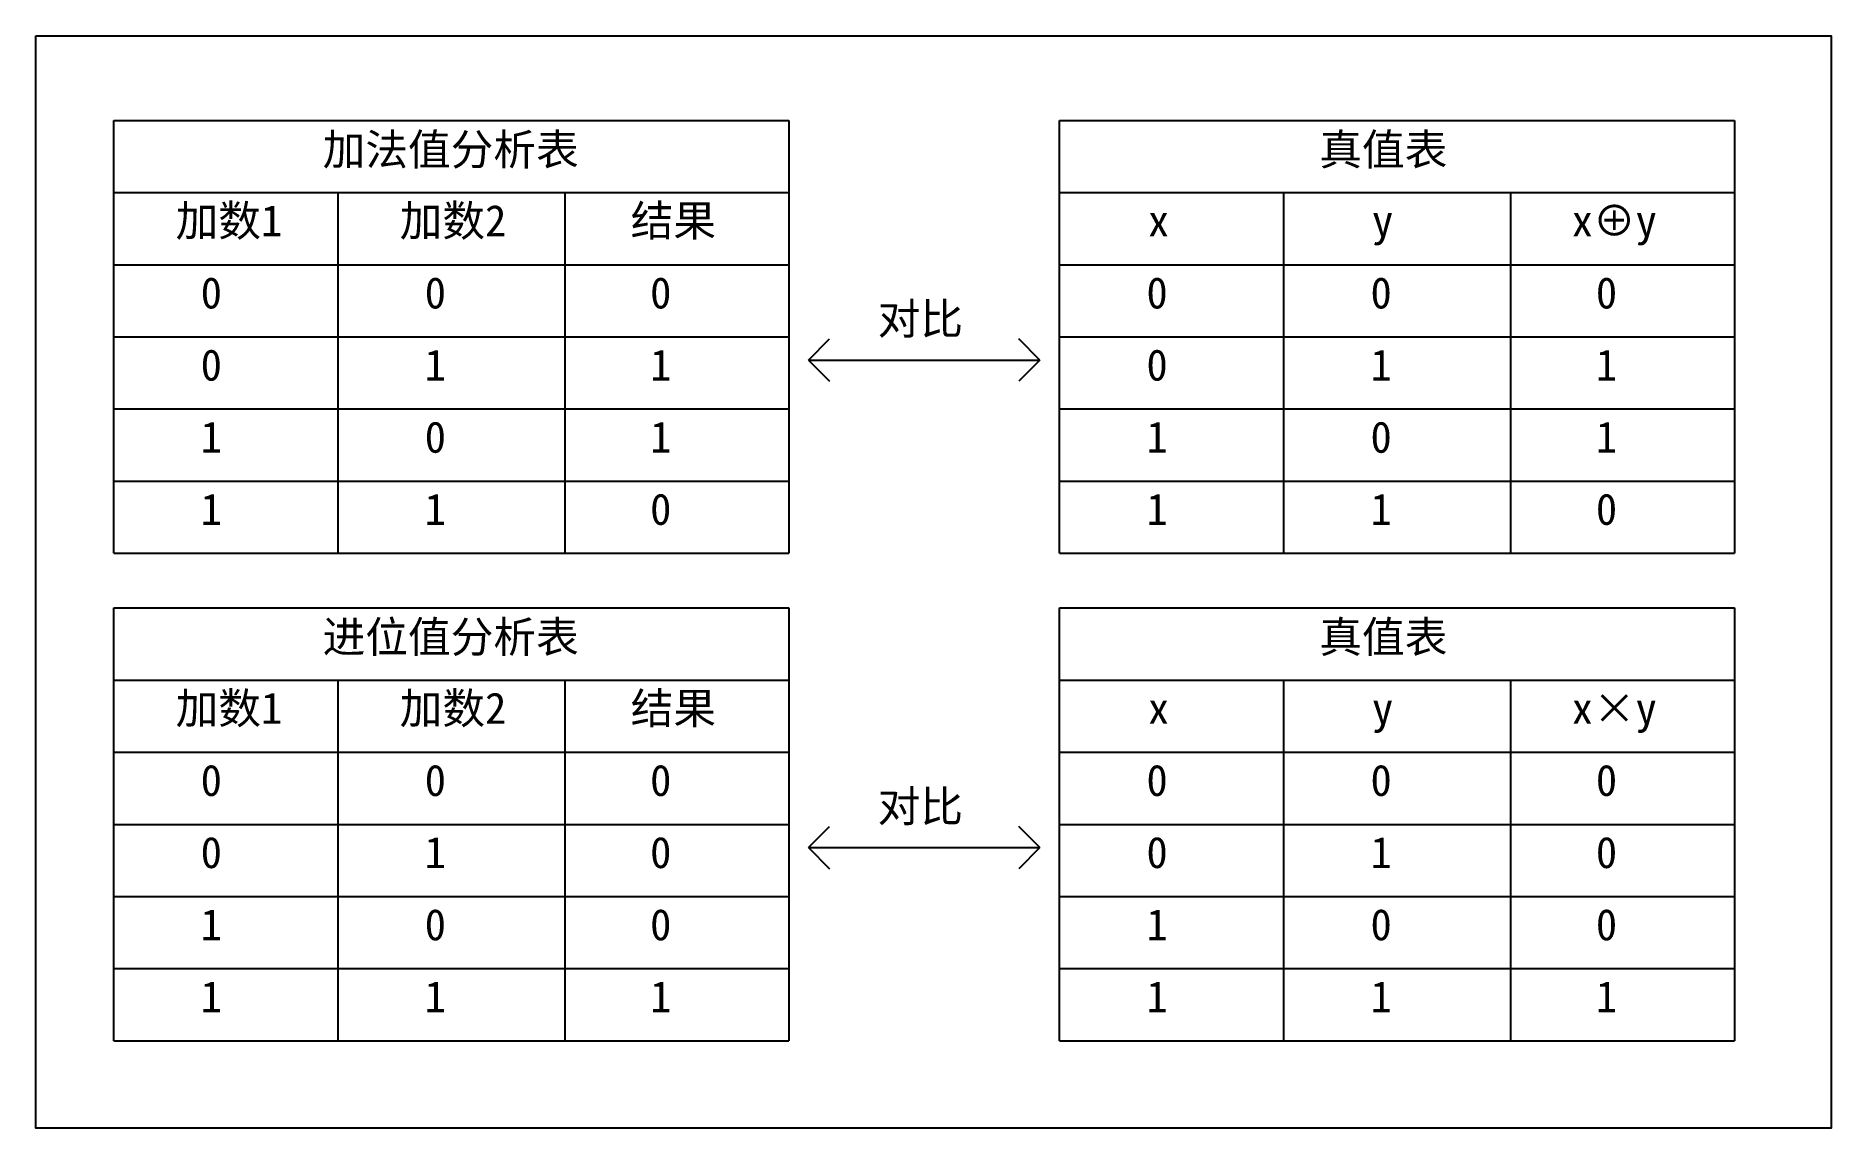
# Model space of a CAD drawing. Header units: inches. Extents: x -6 to 965, y -428 to -142.
# Drawn here: x 34.49 to 57.44, y -197.34 to -183.38 of the extents above; entities that cross this region are included whole.
import ezdxf

# ---------------------------------------------------------------- set-up
doc = ezdxf.new("R2010")
doc.units = ezdxf.units.IN
doc.header["$MEASUREMENT"] = 0
doc.styles.get("Standard").update_dxf_attribs({"font": 'arial.ttf'})

msp = doc.modelspace()

# ---------------------------------------------------------------- texts
at = {"color": 85, "true_color": 0x58ba48, "char_height": 0.4, "attachment_point": 1}
for s, width, insert in [('{\\fSimSun|b0|i0|c134|p2;加法值分析表}', 3.83733, (38.153, -184.627)), ('{\\fSimSun|b0|i0|c134|p2; 真值表}', 3.83733, (50.621, -184.627)), ('{\\fSimSun|b0|i0|c134|p2;加数1}', 3.83733, (36.274, -185.537)), ('{\\fSimSun|b0|i0|c134|p2;加数2}', 3.83733, (39.138, -185.537)), ('{\\fSimSun|b0|i0|c134|p2;结果}', 3.83733, (42.091, -185.537)), ('{\\fSimSun|b0|i0|c134|p2;x}', 3.83733, (48.703, -185.537)), ('{\\fSimSun|b0|i0|c134|p2;y}', 3.83733, (51.567, -185.537)), ('{\\fSimSun|b0|i0|c134|p2;x⊕y}', 4.2291, (54.12, -185.537)), ('{\\fSimSun|b0|i0|c134|p2;对比}', 3.83733, (45.248, -186.792)), ('{\\fSimSun|b0|i0|c134|p2;进位值分析表}', 3.83733, (38.153, -190.859)), ('{\\fSimSun|b0|i0|c134|p2; 真值表}', 3.83733, (50.621, -190.859)), ('{\\fSimSun|b0|i0|c134|p2;加数1}', 3.83733, (36.274, -191.77)), ('{\\fSimSun|b0|i0|c134|p2;加数2}', 3.83733, (39.138, -191.77)), ('{\\fSimSun|b0|i0|c134|p2;结果}', 3.83733, (42.091, -191.77)), ('{\\fSimSun|b0|i0|c134|p2;x×y}', 4.2291, (54.12, -191.77)), ('{\\fSimSun|b0|i0|c134|p2;x}', 3.83733, (48.703, -191.77)), ('{\\fSimSun|b0|i0|c134|p2;y}', 3.83733, (51.567, -191.77)), ('{\\fSimSun|b0|i0|c134|p2;对比}', 3.83733, (45.248, -193.024))]:
    msp.add_mtext_dynamic_manual_height_columns(s, width=width, gutter_width=1, heights=[0], dxfattribs=dict(at, insert=insert))
at = {"char_height": 0.4, "attachment_point": 1}
for s, insert in [('{\\fSimSun|b0|i0|c134|p2;0}', (36.594, -186.46)), ('{\\fSimSun|b0|i0|c134|p2;0}', (39.458, -186.46)), ('{\\fSimSun|b0|i0|c134|p2;0}', (42.339, -186.46)), ('{\\fSimSun|b0|i0|c134|p2;0}', (48.684, -186.46)), ('{\\fSimSun|b0|i0|c134|p2;0}', (51.548, -186.46)), ('{\\fSimSun|b0|i0|c134|p2;0}', (54.429, -186.46)), ('{\\fSimSun|b0|i0|c134|p2;0}', (36.594, -187.382)), ('{\\fSimSun|b0|i0|c134|p2;1}', (39.458, -187.382)), ('{\\fSimSun|b0|i0|c134|p2;1}', (42.339, -187.382)), ('{\\fSimSun|b0|i0|c134|p2;0}', (48.684, -187.382)), ('{\\fSimSun|b0|i0|c134|p2;1}', (51.548, -187.382)), ('{\\fSimSun|b0|i0|c134|p2;1}', (54.429, -187.382)), ('{\\fSimSun|b0|i0|c134|p2;1}', (36.594, -188.304)), ('{\\fSimSun|b0|i0|c134|p2;0}', (39.458, -188.304)), ('{\\fSimSun|b0|i0|c134|p2;1}', (42.339, -188.304)), ('{\\fSimSun|b0|i0|c134|p2;1}', (48.684, -188.304)), ('{\\fSimSun|b0|i0|c134|p2;0}', (51.548, -188.304)), ('{\\fSimSun|b0|i0|c134|p2;1}', (54.429, -188.304)), ('{\\fSimSun|b0|i0|c134|p2;1}', (36.594, -189.226)), ('{\\fSimSun|b0|i0|c134|p2;1}', (39.458, -189.226)), ('{\\fSimSun|b0|i0|c134|p2;0}', (42.339, -189.226)), ('{\\fSimSun|b0|i0|c134|p2;1}', (48.684, -189.226)), ('{\\fSimSun|b0|i0|c134|p2;1}', (51.548, -189.226)), ('{\\fSimSun|b0|i0|c134|p2;0}', (54.429, -189.226)), ('{\\fSimSun|b0|i0|c134|p2;0}', (36.594, -192.692)), ('{\\fSimSun|b0|i0|c134|p2;0}', (39.458, -192.692)), ('{\\fSimSun|b0|i0|c134|p2;0}', (42.339, -192.692)), ('{\\fSimSun|b0|i0|c134|p2;0}', (48.684, -192.692)), ('{\\fSimSun|b0|i0|c134|p2;0}', (51.548, -192.692)), ('{\\fSimSun|b0|i0|c134|p2;0}', (54.429, -192.692)), ('{\\fSimSun|b0|i0|c134|p2;0}', (36.594, -193.614)), ('{\\fSimSun|b0|i0|c134|p2;1}', (39.458, -193.614)), ('{\\fSimSun|b0|i0|c134|p2;0}', (42.339, -193.614)), ('{\\fSimSun|b0|i0|c134|p2;0}', (48.684, -193.614)), ('{\\fSimSun|b0|i0|c134|p2;1}', (51.548, -193.614)), ('{\\fSimSun|b0|i0|c134|p2;0}', (54.429, -193.614)), ('{\\fSimSun|b0|i0|c134|p2;1}', (36.594, -194.537)), ('{\\fSimSun|b0|i0|c134|p2;0}', (39.458, -194.537)), ('{\\fSimSun|b0|i0|c134|p2;0}', (42.339, -194.537)), ('{\\fSimSun|b0|i0|c134|p2;1}', (48.684, -194.537)), ('{\\fSimSun|b0|i0|c134|p2;0}', (51.548, -194.537)), ('{\\fSimSun|b0|i0|c134|p2;0}', (54.429, -194.537)), ('{\\fSimSun|b0|i0|c134|p2;1}', (36.594, -195.459)), ('{\\fSimSun|b0|i0|c134|p2;1}', (39.458, -195.459)), ('{\\fSimSun|b0|i0|c134|p2;1}', (42.339, -195.459)), ('{\\fSimSun|b0|i0|c134|p2;1}', (48.684, -195.459)), ('{\\fSimSun|b0|i0|c134|p2;1}', (51.548, -195.459)), ('{\\fSimSun|b0|i0|c134|p2;1}', (54.429, -195.459))]:
    msp.add_mtext_dynamic_manual_height_columns(s, width=3.83733, gutter_width=1, heights=[0], dxfattribs=dict(at, insert=insert))

# ---------------------------------------------------------------- linework, layer by layer
for p, q in [((35.483, -189.989), (35.483, -184.456)), ((35.483, -184.456), (44.113, -184.456)), ((44.113, -184.456), (44.113, -189.989)), ((47.574, -189.989), (47.574, -184.456)), ((47.574, -184.456), (56.203, -184.456)), ((56.203, -184.456), (56.203, -189.989)), ((35.483, -185.378), (44.113, -185.378)), ((38.347, -185.378), (38.347, -189.989)), ((41.249, -185.378), (41.249, -189.989)), ((47.574, -185.378), (56.203, -185.378)), ((50.437, -185.378), (50.437, -189.989)), ((53.339, -185.378), (53.339, -189.989)), ((35.483, -186.3), (44.113, -186.3)), ((47.574, -186.3), (56.203, -186.3)), ((35.483, -187.223), (44.113, -187.223)), ((44.363, -187.52), (44.632, -187.25)), ((47.322, -187.52), (47.052, -187.25)), ((47.574, -187.223), (56.203, -187.223)), ((44.363, -187.52), (47.322, -187.52)), ((44.363, -187.52), (44.632, -187.79)), ((47.322, -187.52), (47.052, -187.79)), ((35.483, -188.145), (44.113, -188.145)), ((47.574, -188.145), (56.203, -188.145)), ((35.483, -189.067), (44.113, -189.067)), ((47.574, -189.067), (56.203, -189.067)), ((35.483, -189.989), (44.113, -189.989)), ((47.574, -189.989), (56.203, -189.989)), ((35.483, -196.222), (35.483, -190.688)), ((35.483, -190.688), (44.113, -190.688)), ((44.113, -190.688), (44.113, -196.222)), ((47.574, -196.222), (47.574, -190.688)), ((47.574, -190.688), (56.203, -190.688)), ((56.203, -190.688), (56.203, -196.222)), ((35.483, -191.611), (44.113, -191.611)), ((38.347, -191.611), (38.347, -196.222)), ((41.249, -191.611), (41.249, -196.222)), ((47.574, -191.611), (56.203, -191.611)), ((50.437, -191.611), (50.437, -196.222)), ((53.339, -191.611), (53.339, -196.222)), ((35.483, -192.533), (44.113, -192.533)), ((47.574, -192.533), (56.203, -192.533)), ((35.483, -193.455), (44.113, -193.455)), ((44.363, -193.753), (44.632, -193.483)), ((47.322, -193.753), (47.052, -193.483)), ((47.574, -193.455), (56.203, -193.455)), ((44.363, -193.753), (47.322, -193.753)), ((44.363, -193.753), (44.632, -194.022)), ((47.322, -193.753), (47.052, -194.022)), ((35.483, -194.377), (44.113, -194.377)), ((47.574, -194.377), (56.203, -194.377)), ((35.483, -195.299), (44.113, -195.299)), ((47.574, -195.299), (56.203, -195.299)), ((35.483, -196.222), (44.113, -196.222)), ((47.574, -196.222), (56.203, -196.222))]:
    msp.add_line(p, q)
msp.add_lwpolyline([(34.488, -183.375), (57.436, -183.375), (57.436, -197.338), (34.488, -197.338)], close=True)

msp.set_redraw_order([(e.dxf.handle, doc.entitydb.next_handle()) for e in msp.query("TEXT MTEXT ATTDEF DIMENSION ARC_DIMENSION")])  # texts and dimensions are drawn at this point

doc.saveas('drawing.dxf')
